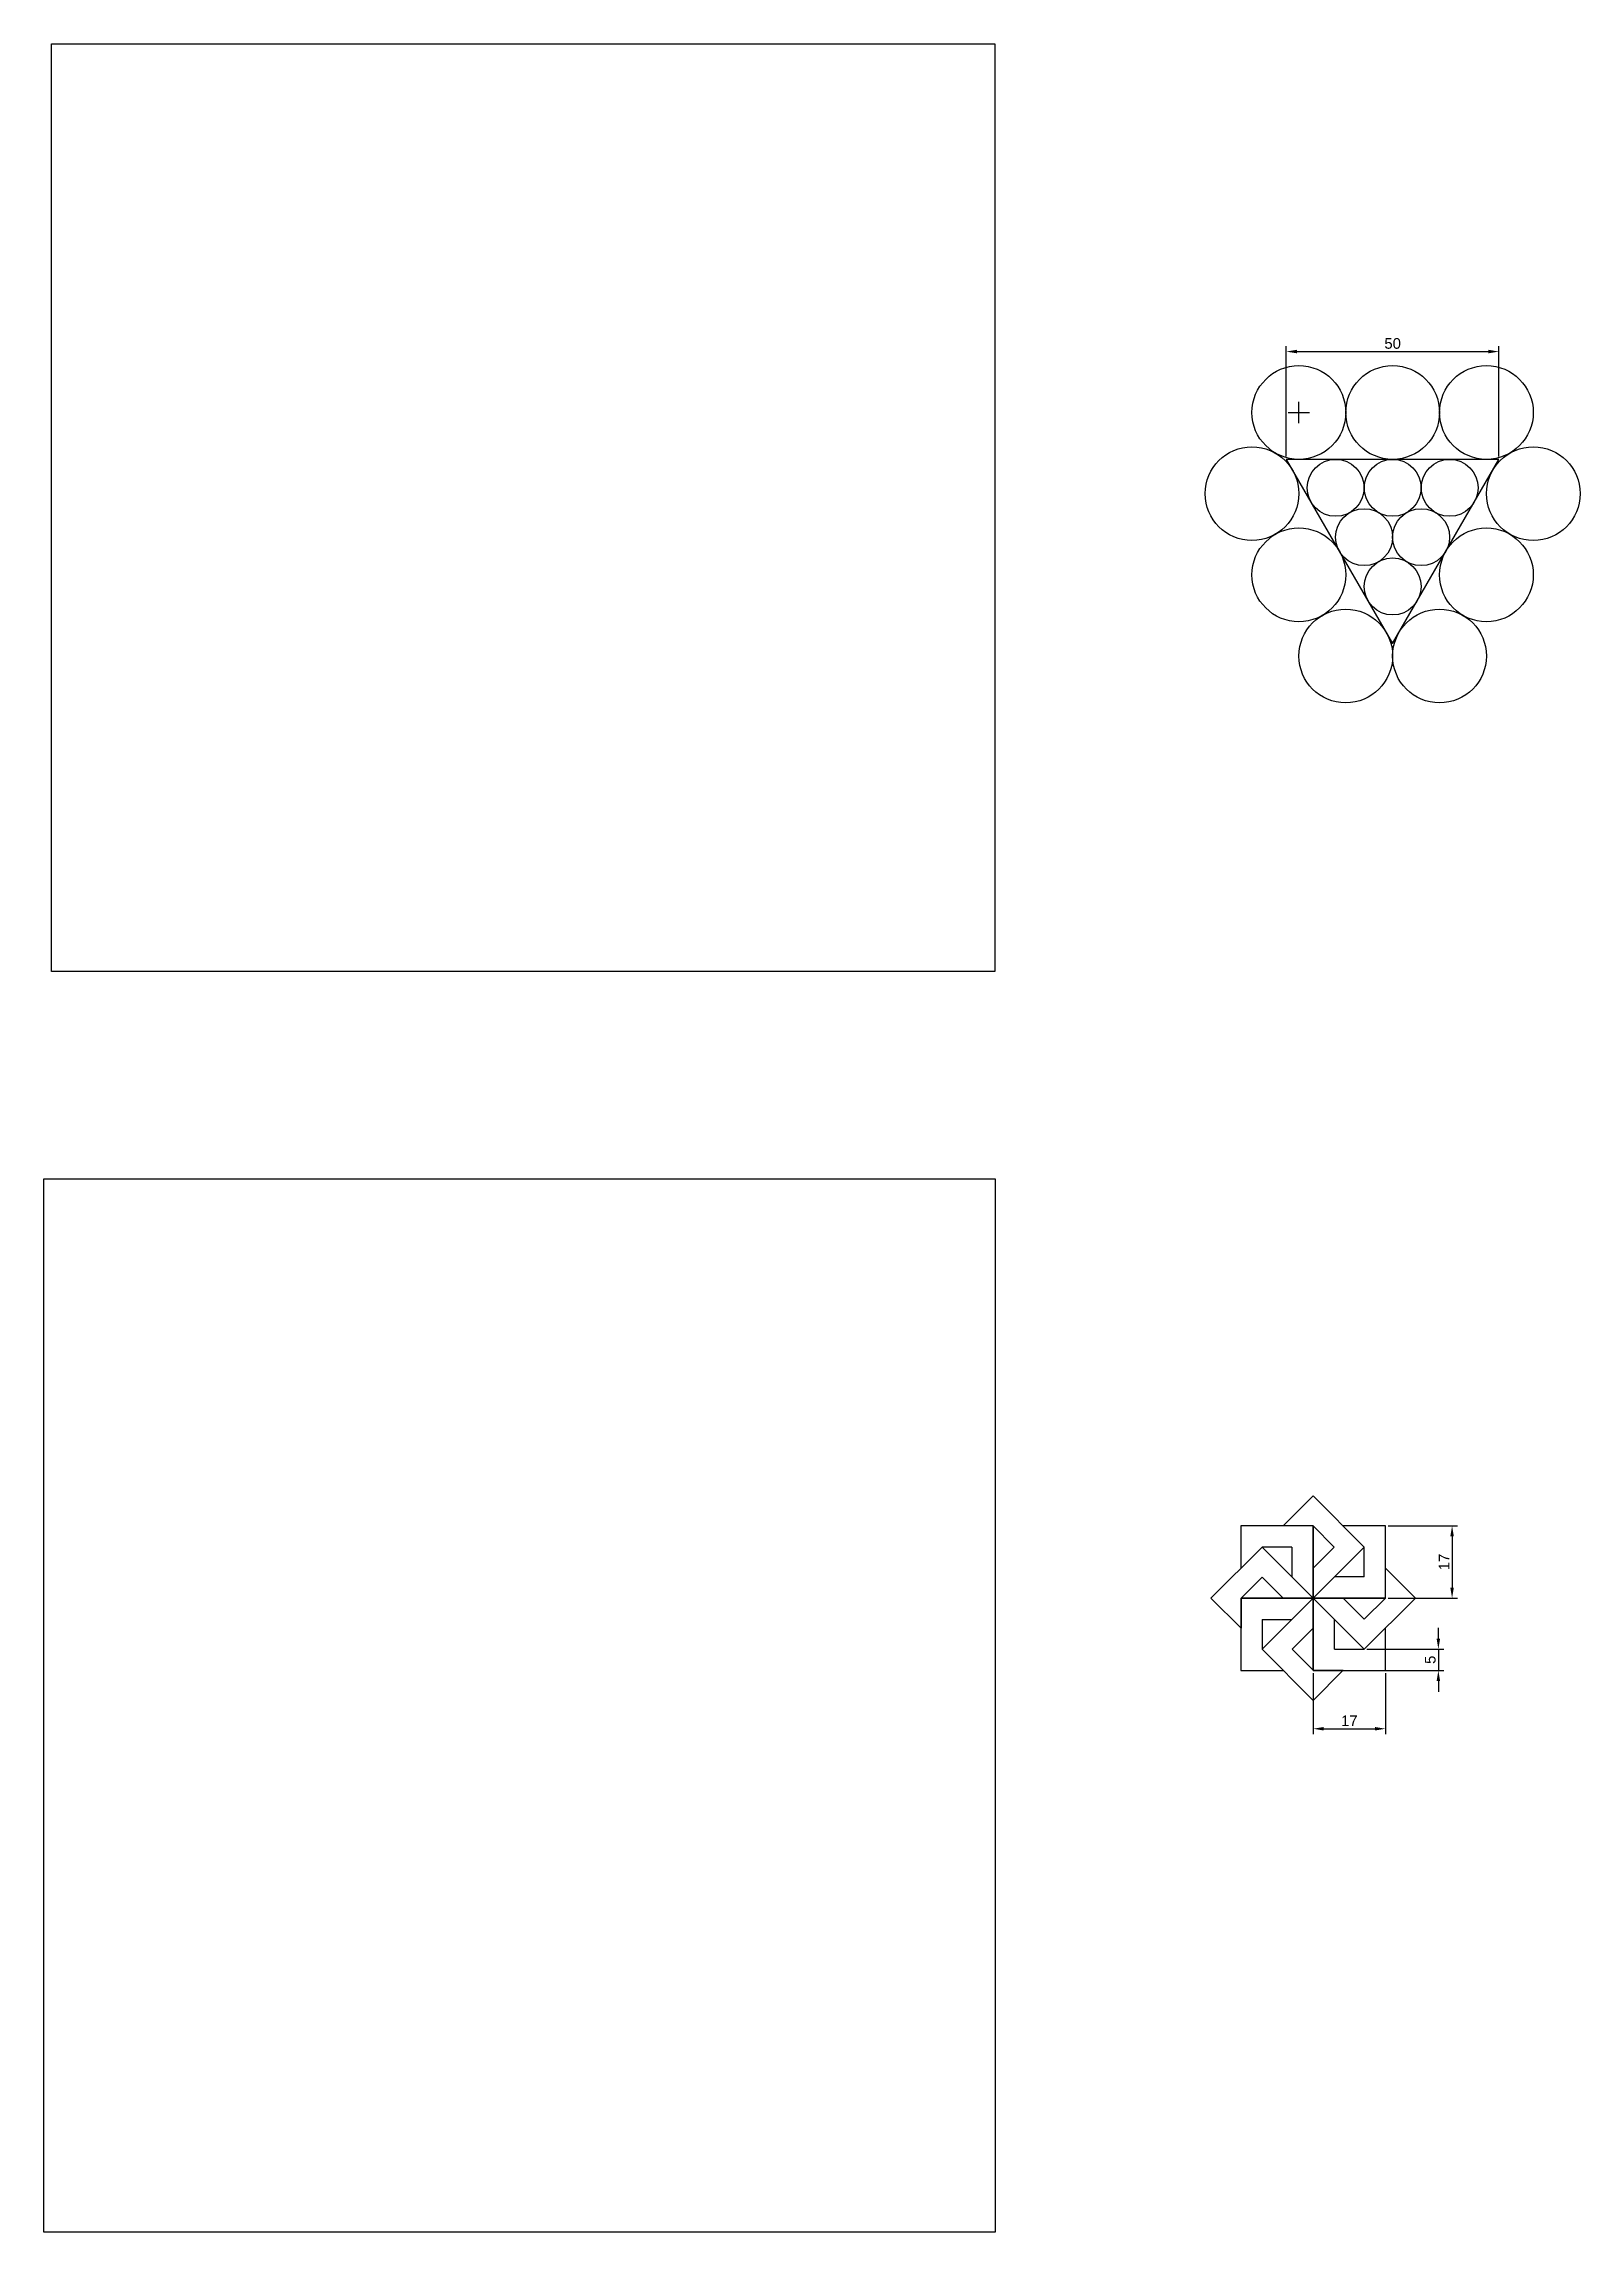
# Model space of a CAD drawing. Header units: millimetres. Extents: x 96 to 2102, y 1468 to 9975.
# Drawn here: x 99 to 460, y 9460 to 9975 of the extents above; entities that cross this region are included whole.
import ezdxf

# ---------------------------------------------------------------- set-up
doc = ezdxf.new("R2010")
doc.units = ezdxf.units.MM
doc.layers.add('可见的轮廓线', color=3, linetype='Continuous', lineweight=30)
doc.layers.add('尺寸线', color=5, linetype='Continuous')
doc.layers.add('标题栏', color=7, linetype='Continuous')
doc.styles.get("Standard").update_dxf_attribs({"font": 'arial.ttf'})
doc.dimstyles.new('ISO-25', dxfattribs={"dimtxt": 2.5, "dimasz": 2.5, "dimexe": 1.25, "dimexo": 0.625, "dimtad": 1, "dimdec": 0, "dimtxsty": 'Standard', "dimcen": 2.5, "dimadec": 0, "dimazin": 0, "dimtfac": 1, "dimtdec": 0, "dimtmove": 0, "dimatfit": 3, "dimfxl": 1, "dimarcsym": 0})
picture_1 = doc.add_image_def('image10.jpg', size_in_pixel=(596, 660))
picture_2 = doc.add_image_def('image11.png', size_in_pixel=(620, 610))

msp = doc.modelspace()

# ---------------------------------------------------------------- blocks, each defined once
blk = doc.blocks.new('*D7')
at = {"layer": 'Defpoints', "color": 0, "transparency": 16777216}
for p in [(441.19, 9902.57), (391.19, 9877.23), (441.19, 9877.23)]:
    blk.add_point(p, dxfattribs=at)
at = {"layer": '尺寸线', "color": 0, "lineweight": -2, "transparency": 16777216}
for p, q in [((391.19, 9877.86), (391.19, 9903.82)), ((393.69, 9902.57), (438.69, 9902.57)), ((441.19, 9877.86), (441.19, 9903.82))]:
    blk.add_line(p, q, dxfattribs=at)
at = {"layer": '尺寸线', "color": 0, "transparency": 16777216}
for points in [[(393.69, 9902.99), (393.69, 9902.16), (391.19, 9902.57)], [(438.69, 9902.99), (438.69, 9902.16), (441.19, 9902.57)]]:
    blk.add_solid(points, dxfattribs=at)
at = {"layer": '尺寸线', "color": 0, "transparency": 16777216, "insert": (416.19, 9904.47), "char_height": 2.5, "attachment_point": 5}
blk.add_mtext('50', dxfattribs=at)
blk = doc.blocks.new('*D8')
at = {"layer": 'Defpoints', "color": 0, "transparency": 16777216}
for p in [(414.51, 9626.42), (414.51, 9609.42), (430.16, 9609.42)]:
    blk.add_point(p, dxfattribs=at)
at = {"layer": '尺寸线', "color": 0, "lineweight": -2, "transparency": 16777216}
for p, q in [((415.14, 9626.42), (431.41, 9626.42)), ((430.16, 9623.92), (430.16, 9611.92)), ((415.14, 9609.42), (431.41, 9609.42))]:
    blk.add_line(p, q, dxfattribs=at)
at = {"layer": '尺寸线', "color": 0, "transparency": 16777216}
for points in [[(429.74, 9623.92), (430.58, 9623.92), (430.16, 9626.42)], [(429.74, 9611.92), (430.58, 9611.92), (430.16, 9609.42)]]:
    blk.add_solid(points, dxfattribs=at)
at = {"layer": '尺寸线', "color": 0, "transparency": 16777216, "insert": (428.28, 9617.92), "char_height": 2.5, "attachment_point": 5, "rotation": 90}
blk.add_mtext('17', dxfattribs=at)
blk = doc.blocks.new('*D15')
at = {"layer": 'Defpoints', "color": 0, "transparency": 16777216}
for p in [(409.51, 9597.42), (409.51, 9592.42), (426.94, 9592.42)]:
    blk.add_point(p, dxfattribs=at)
at = {"layer": '尺寸线', "color": 0, "lineweight": -2, "transparency": 16777216}
for p, q in [((426.94, 9599.92), (426.94, 9602.42)), ((410.14, 9597.42), (428.19, 9597.42)), ((426.94, 9597.42), (426.94, 9592.42)), ((410.14, 9592.42), (428.19, 9592.42)), ((426.94, 9589.92), (426.94, 9587.42))]:
    blk.add_line(p, q, dxfattribs=at)
at = {"layer": '尺寸线', "color": 0, "transparency": 16777216}
for points in [[(426.52, 9599.92), (427.35, 9599.92), (426.94, 9597.42)], [(426.52, 9589.92), (427.35, 9589.92), (426.94, 9592.42)]]:
    blk.add_solid(points, dxfattribs=at)
at = {"layer": '尺寸线', "color": 0, "transparency": 16777216, "insert": (425.04, 9594.92), "char_height": 2.5, "attachment_point": 5, "rotation": 90}
blk.add_mtext('5', dxfattribs=at)
blk = doc.blocks.new('*D16')
at = {"layer": 'Defpoints', "color": 0, "transparency": 16777216}
for p in [(397.51, 9592.42), (414.51, 9592.42), (414.51, 9578.7)]:
    blk.add_point(p, dxfattribs=at)
at = {"layer": '尺寸线', "color": 0, "lineweight": -2, "transparency": 16777216}
for p, q in [((397.51, 9591.8), (397.51, 9577.45)), ((414.51, 9591.8), (414.51, 9577.45)), ((400.01, 9578.7), (412.01, 9578.7))]:
    blk.add_line(p, q, dxfattribs=at)
at = {"layer": '尺寸线', "color": 0, "transparency": 16777216}
for points in [[(400.01, 9579.12), (400.01, 9578.29), (397.51, 9578.7)], [(412.01, 9579.12), (412.01, 9578.29), (414.51, 9578.7)]]:
    blk.add_solid(points, dxfattribs=at)
at = {"layer": '尺寸线', "color": 0, "transparency": 16777216, "insert": (406.01, 9580.58), "char_height": 2.5, "attachment_point": 5}
blk.add_mtext('17', dxfattribs=at)

# ---------------------------------------------------------------- dimensions: what is measured, and where the dimension line sits
at = {"layer": '尺寸线'}
for base, p1, p2, picture, middle in [((441.19, 9902.57), (391.19, 9877.23), (441.19, 9877.23), '*D7', (416.19, 9904.47)), ((414.51, 9578.7), (397.51, 9592.42), (414.51, 9592.42), '*D16', (406.01, 9580.58))]:
    dim = msp.add_linear_dim(base=base, p1=p1, p2=p2, dimstyle='ISO-25', dxfattribs=at)
    dim.commit()
    dim.dimension.update_dxf_attribs({"geometry": picture, "text_midpoint": middle})
for base, p1, p2, picture, middle in [((430.16, 9609.42), (414.51, 9626.42), (414.51, 9609.42), '*D8', (428.28, 9617.92)), ((426.94, 9592.42), (409.51, 9597.42), (409.51, 9592.42), '*D15', (425.04, 9594.92))]:
    dim = msp.add_linear_dim(base=base, p1=p1, p2=p2, angle=90, dimstyle='ISO-25', dxfattribs=at)
    dim.commit()
    dim.dimension.update_dxf_attribs({"geometry": picture, "text_midpoint": middle})

# ---------------------------------------------------------------- linework, layer by layer
at = {"layer": '可见的轮廓线'}
for p, q in [((391.64, 9888.25), (396.64, 9888.25)), ((394.14, 9885.75), (394.14, 9890.75)), ((397.51, 9633.47), (390.44, 9626.39)), ((409.53, 9621.44), (397.51, 9633.47)), ((397.51, 9626.42), (380.51, 9626.42)), ((380.51, 9626.42), (380.51, 9616.42)), ((397.51, 9626.39), (390.44, 9626.39)), ((397.51, 9626.42), (397.51, 9609.42)), ((397.51, 9626.42), (397.51, 9621.42)), ((402.46, 9621.44), (397.51, 9626.39)), ((397.51, 9609.42), (397.51, 9626.39)), ((414.51, 9626.42), (404.51, 9626.42)), ((409.51, 9621.42), (404.51, 9626.42)), ((414.51, 9609.42), (414.51, 9626.42)), ((385.49, 9621.44), (373.47, 9609.42)), ((385.51, 9621.42), (380.51, 9616.42)), ((385.49, 9621.44), (397.51, 9609.42)), ((385.49, 9621.44), (389.03, 9617.91)), ((392.51, 9621.42), (385.51, 9621.42)), ((397.51, 9609.42), (385.51, 9621.42)), ((392.51, 9621.42), (392.51, 9614.42)), ((409.53, 9621.44), (397.51, 9609.42)), ((402.46, 9621.44), (397.51, 9616.49)), ((397.51, 9609.42), (409.51, 9621.42)), ((409.53, 9621.44), (406, 9617.91)), ((409.51, 9614.42), (409.51, 9621.42)), ((385.49, 9614.37), (380.54, 9609.42)), ((385.49, 9614.37), (390.44, 9609.42)), ((409.51, 9614.42), (402.51, 9614.42)), ((421.55, 9609.42), (414.48, 9616.49)), ((414.48, 9609.42), (414.48, 9616.49)), ((373.47, 9609.42), (380.54, 9602.35)), ((380.51, 9609.42), (380.51, 9592.42)), ((380.51, 9609.42), (397.51, 9609.42)), ((380.51, 9609.42), (385.51, 9609.42)), ((397.51, 9609.42), (380.54, 9609.42)), ((380.54, 9609.42), (380.54, 9602.35)), ((385.49, 9597.4), (397.51, 9609.42)), ((397.51, 9609.42), (385.51, 9597.42)), ((397.51, 9609.42), (397.51, 9592.45)), ((397.51, 9592.42), (397.51, 9609.42)), ((397.51, 9609.42), (409.51, 9597.42)), ((409.53, 9597.4), (397.51, 9609.42)), ((397.51, 9609.42), (414.48, 9609.42)), ((414.51, 9609.42), (397.51, 9609.42)), ((409.53, 9604.47), (404.58, 9609.42)), ((414.51, 9609.42), (409.51, 9609.42)), ((409.53, 9597.4), (421.55, 9609.42)), ((409.53, 9604.47), (414.48, 9609.42)), ((385.51, 9604.42), (392.51, 9604.42)), ((385.51, 9604.42), (385.51, 9597.42)), ((402.51, 9597.42), (402.51, 9604.42)), ((385.49, 9597.4), (389.03, 9600.94)), ((392.56, 9597.4), (397.51, 9602.35)), ((409.53, 9597.4), (406, 9600.94)), ((409.51, 9597.42), (414.51, 9602.42)), ((414.51, 9592.42), (414.51, 9602.42)), ((385.49, 9597.4), (397.51, 9585.38)), ((385.51, 9597.42), (390.51, 9592.42)), ((392.56, 9597.4), (397.51, 9592.45)), ((397.51, 9592.42), (397.51, 9597.42)), ((402.51, 9597.42), (409.51, 9597.42)), ((380.51, 9592.42), (390.51, 9592.42)), ((397.51, 9585.38), (404.58, 9592.45)), ((397.51, 9592.45), (404.58, 9592.45)), ((397.51, 9592.42), (414.51, 9592.42))]:
    msp.add_line(p, q, dxfattribs=at)
for points in [[(391.19, 9877.23), (416.19, 9833.93), (441.19, 9877.23)], [(441.19, 9877.23), (391.19, 9877.23), (416.19, 9833.93)]]:
    msp.add_lwpolyline(points, close=True, dxfattribs=at)
for centre, radius in [((394.14, 9888.25), 11.02), ((416.19, 9888.25), 11.02), ((438.24, 9888.25), 11.02), ((383.12, 9869.16), 11.02), ((402.79, 9870.53), 6.7), ((416.19, 9870.53), 6.7), ((429.59, 9870.53), 6.7), ((449.26, 9869.16), 11.02), ((394.14, 9850.07), 11.02), ((409.49, 9858.93), 6.7), ((422.89, 9858.93), 6.7), ((438.24, 9850.07), 11.02), ((416.19, 9847.33), 6.7), ((405.17, 9830.98), 11.02), ((427.21, 9830.98), 11.02)]:
    msp.add_circle(centre, radius, dxfattribs=at)

msp.set_redraw_order([(e.dxf.handle, doc.entitydb.next_handle()) for e in msp.query("TEXT MTEXT ATTDEF DIMENSION ARC_DIMENSION")])  # texts and dimensions are drawn at this point

# ---------------------------------------------------------------- pictures from other files: only their frames are drawn
at = {"layer": '标题栏'}
image = msp.add_image(picture_2, insert=(100.92, 9756.78), size_in_units=(221.76, 218.18), dxfattribs=at)
image.dxf.flags = 7
image = msp.add_image(picture_1, insert=(99.09, 9460.3), size_in_units=(223.68, 247.7), dxfattribs=at)
image.dxf.flags = 7

doc.saveas('drawing.dxf')
